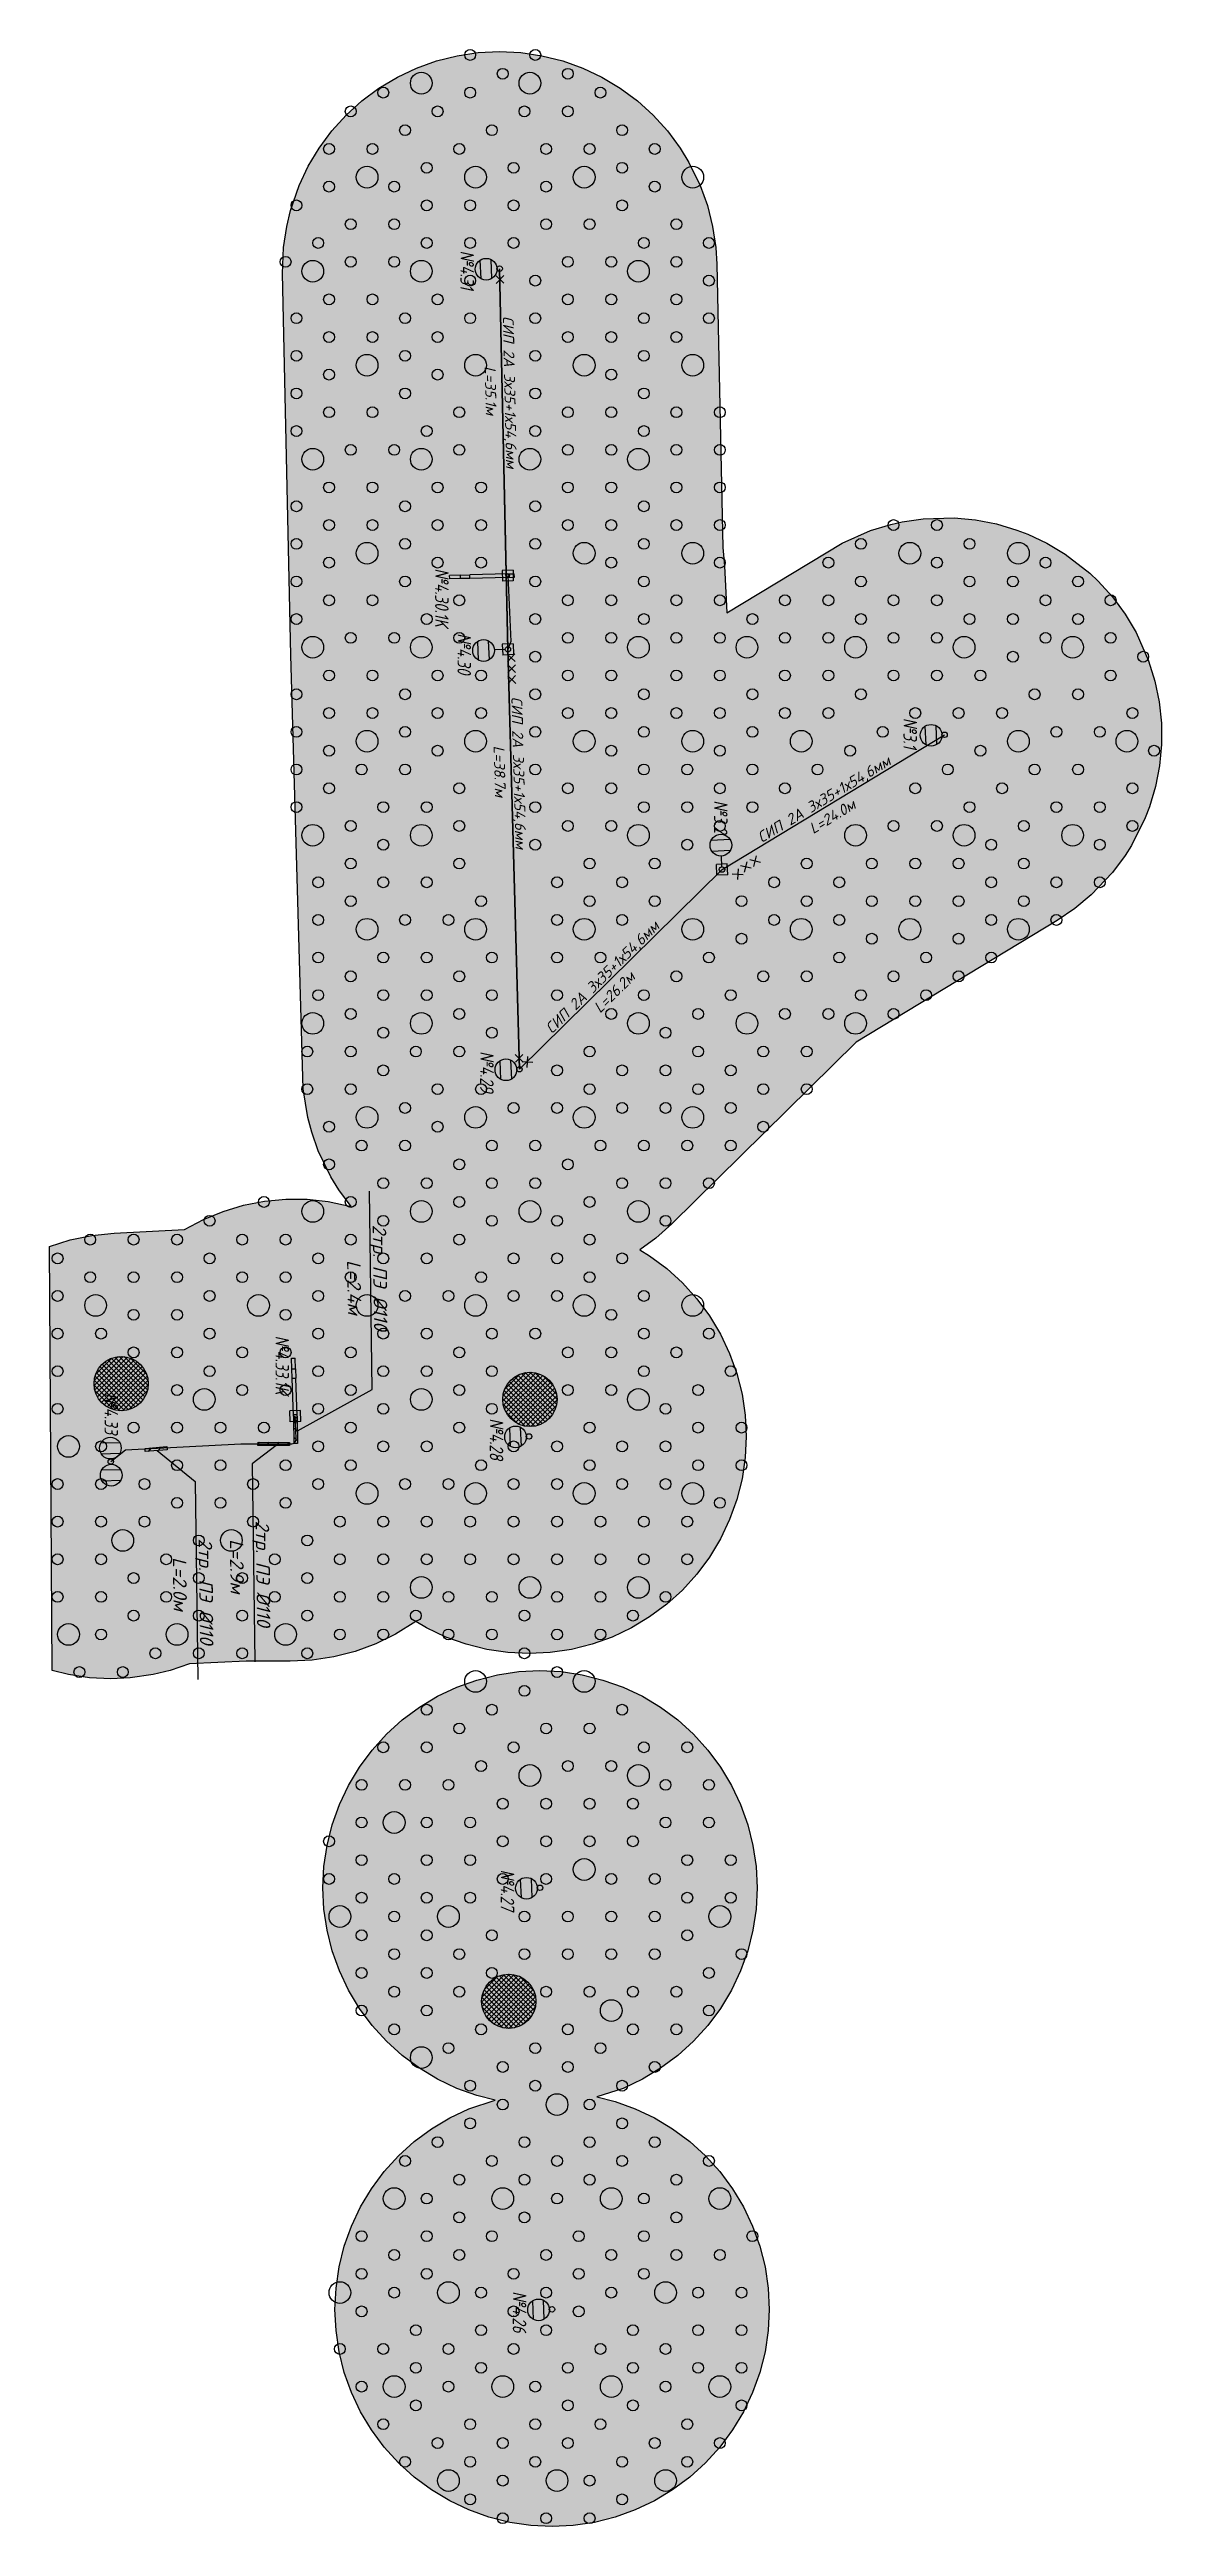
# Model space of a CAD drawing. Extents: x 17765 to 20362, y 13375 to 15893.
# Drawn here: x 17770.3 to 17872.7, y 15168.3 to 15396.4 of the extents above; entities that cross this region are included whole.
import ezdxf
from ezdxf.enums import TextEntityAlignment as Align

# ---------------------------------------------------------------- set-up
doc = ezdxf.new("R2010")
doc.units = 0
doc.layers.get('0').update_dxf_attribs({"linetype": 'CONTINUOUS'})
for name, color, linetype in [('PLANTING_FLOWERBEDS', 6, 'Continuous'), ('PLANTING_LAWN', 82, 'Continuous'), ('PLANTING_SHRUBS', 94, 'Continuous'), ('PLANTING_TREES', 3, 'Continuous'), ('ВЫНОСКИ_ТР', 5, 'CONTINUOUS'), ('ТР__ПЭ', 5, 'CONTINUOUS'), ('ТРУБЫ_НО', 5, 'CONTINUOUS'), ('ЭН_ВЛ_НО', 5, 'ОСВЕЩЕНИЕ'), ('ЭН_ВЫНОСКИ_НОМЕРА_ОПОРЫ', 1, 'CONTINUOUS'), ('ЭН_ДЕМОНТАЖ', 1, 'CONTINUOUS'), ('ЭН_КЛ_НО', 1, 'ОСВЕЩЕНИЕ'), ('ЭН_ОПОРА_КО_СИРИУС-4', 1, 'CONTINUOUS'), ('ЭН_ОПОРА_НО_К1_LED', 1, 'CONTINUOUS'), ('ЭН_СУЩ_ОПОРА__ЗАМ__СВЕТ__Н', 5, 'CONTINUOUS'), ('ЭН_СУЩ_ОПОРА_К1_LED', 7, 'CONTINUOUS'), ('ЭН_СУЩ_ОПОРА_К2-180_2_LED', 7, 'CONTINUOUS')]:
    doc.layers.add(name, color=color, linetype=linetype)
doc.styles.add('ISOCPEUR', font='isocpeui.ttf', dxfattribs={"height": 2.5})
doc.styles.get("Standard").update_dxf_attribs({"font": 'isocpeui.ttf', "width": 0.8})
doc.linetypes.add('ОСВЕЩЕНИЕ', pattern='A,5,-3,[133,ltypeshp.shx,S=1,R=0,X=-1,Y=0],-3,5', length=16)

msp = doc.modelspace()

# ---------------------------------------------------------------- texts
at = {"layer": 'ЭН_ВЫНОСКИ_НОМЕРА_ОПОРЫ', "color": 1, "char_height": 1.25, "attachment_point": 1, "rotation": 269.88316}
for s, heights, insert in [('{\\C5;\\c16711680;№4.31}', [-1.25], (17809.37, 15377.911)), ('{\\C256;\\c255;№4.30.1K}', [-1.25], (17807.041, 15348.638)), ('{\\C256;\\c255;№4.30}', [-1.25], (17809.104, 15342.665)), ('{\\C256;\\c0;№3.1}', [-1.25], (17850.183, 15334.866)), ('{\\C256;\\c255;№3.2}', [-1.25], (17832.728, 15327.276)), ('{\\C5;\\c16711680;№4.29}', [-1.25], (17811.192, 15304.167)), ('{\\C256;\\c255;№4.33.1K}', [-1.25], (17792.339, 15277.959)), ('{\\C256;\\c0;№4.33}', [-1.25], (17776.591, 15272.687)), ('{\\C5;\\c16711680;№4.28}', [-1.25], (17812.079, 15270.346)), ('{\\C5;\\c16711680;№4.27}', [-1.266], (17813.086, 15228.771)), ('{\\C5;\\c16711680;№4.26}', [-1.25], (17814.197, 15189.939))]:
    msp.add_mtext_dynamic_manual_height_columns(s, width=2.90548, gutter_width=12.5, heights=heights, dxfattribs=dict(at, insert=insert))

# ---------------------------------------------------------------- blocks, each defined once
blk = doc.blocks.new('*U606')
at = {"layer": 'ЭН_СУЩ_ОПОРА__ЗАМ__СВЕТ__Н'}
for points in [[(-1.71, -0.94), (-1.78, 0.79)], [(-0.71, -0.9), (-0.78, 0.83)]]:
    blk.add_lwpolyline(points, dxfattribs=at)
for centre, radius in [((-1.24, -0.05), 1), ((0, 0), 0.25)]:
    blk.add_circle(centre, radius, dxfattribs=at)
blk = doc.blocks.new('*U611')
at = {"layer": 'ЭН_СУЩ_ОПОРА_К2-180_2_LED', "color": 18}
for points in [[(-0.92, 1.72), (0.82, 1.77)], [(-0.89, 0.73), (0.84, 0.77)], [(-0.84, -0.77), (0.89, -0.73)], [(-0.82, -1.77), (0.92, -1.72)]]:
    blk.add_lwpolyline(points, dxfattribs=at)
for centre, radius in [((-0.04, 1.25), 1), ((0, 0), 0.25), ((0.04, -1.25), 1)]:
    blk.add_circle(centre, radius, dxfattribs=at)
blk = doc.blocks.new('*U543')
at = {"layer": 'ЭН_ОПОРА_КО_СИРИУС-4'}
for points in [[(0, 0.16), (-0.61, 0.16)], [(-0.61, 0.16), (-0.61, -0.16)], [(-0.5, -0.5), (-0.5, 0.5)], [(-0.5, 0.5), (0.5, 0.5)], [(-0.16, 0.16), (-0.16, -0.16)], [(0, 0.16), (3.5, 0.16)], [(0.16, 0.16), (0.16, -0.16)], [(0.5, -0.5), (0.5, 0.5)], [(3.5, 0.16), (3.5, -0.16)], [(3.5, 0.16), (4.35, 0.16)], [(4.35, 0.16), (4.35, -0.16)], [(4.35, 0.16), (5.35, 0.16)], [(5.35, 0.16), (5.35, -0.16)], [(0, -0.16), (-0.61, -0.16)], [(-0.5, -0.5), (0.5, -0.5)], [(0, -0.16), (3.5, -0.16)], [(4.35, -0.16), (3.5, -0.16)], [(4.35, -0.16), (5.35, -0.16)]]:
    blk.add_lwpolyline(points, dxfattribs=at)
at = {"layer": 'ЭН_ОПОРА_КО_СИРИУС-4', "color": 1}
blk.add_circle((0, 0), 0.163, dxfattribs=at)
blk = doc.blocks.new('*U607')
at = {"layer": 'ЭН_СУЩ_ОПОРА_К1_LED', "color": 18}
for points in [[(-1.71, -0.94), (-1.78, 0.79)], [(-0.71, -0.9), (-0.78, 0.84)]]:
    blk.add_lwpolyline(points, dxfattribs=at)
for centre, radius in [((-1.25, -0.05), 1), ((0, 0), 0.25)]:
    blk.add_circle(centre, radius, dxfattribs=at)
blk = doc.blocks.new('*U533')
at = {"layer": 'ЭН_ОПОРА_НО_К1_LED'}
for points in [[(-0.5, -0.5), (-0.5, 0.5)], [(-0.5, 0.5), (0.5, 0.5)], [(0.25, 0), (1.25, 0)], [(0.5, -0.5), (0.5, 0.5)], [(1.75, 0.87), (1.75, -0.87)], [(2.75, 0.87), (2.75, -0.87)], [(-0.5, -0.5), (0.5, -0.5)]]:
    blk.add_lwpolyline(points, dxfattribs=at)
for centre, radius in [((0, 0), 0.25), ((2.25, 0), 1)]:
    blk.add_circle(centre, radius, dxfattribs=at)
blk = doc.blocks.new('*U616')
at = {"layer": 'ЭН_ДЕМОНТАЖ'}
for points in [[(0.49, -0.12), (-0.49, 0.12)], [(-0.12, -0.49), (0.12, 0.49)]]:
    blk.add_lwpolyline(points, dxfattribs=at)
blk = doc.blocks.new('*U618')
at = {"layer": 'ЭН_ДЕМОНТАЖ'}
for points in [[(-0.5, 0.03), (0.5, -0.03)], [(0.03, 0.5), (-0.03, -0.5)]]:
    blk.add_lwpolyline(points, dxfattribs=at)
blk = doc.blocks.new('*U619')
at = {"layer": 'ЭН_ДЕМОНТАЖ'}
for points in [[(0.5, -0.03), (-0.5, 0.03)], [(-0.03, -0.5), (0.03, 0.5)]]:
    blk.add_lwpolyline(points, dxfattribs=at)
blk = doc.blocks.new('*U620')
at = {"layer": 'ЭН_ДЕМОНТАЖ'}
for points in [[(-0.36, 0.35), (0.36, -0.35)], [(-0.35, -0.36), (0.35, 0.36)]]:
    blk.add_lwpolyline(points, dxfattribs=at)
blk = doc.blocks.new('*U621')
at = {"layer": 'ЭН_ДЕМОНТАЖ'}
for points in [[(0.36, -0.34), (-0.36, 0.34)], [(0.34, 0.36), (-0.34, -0.36)]]:
    blk.add_lwpolyline(points, dxfattribs=at)
blk = doc.blocks.new('*U622')
at = {"layer": 'ЭН_ДЕМОНТАЖ'}
for points in [[(0.36, -0.35), (-0.36, 0.35)], [(0.35, 0.36), (-0.35, -0.36)]]:
    blk.add_lwpolyline(points, dxfattribs=at)
blk = doc.blocks.new('*U623')
at = {"layer": 'ЭН_ДЕМОНТАЖ'}
for points in [[(-0.36, 0.34), (0.36, -0.34)], [(-0.34, -0.36), (0.34, 0.36)]]:
    blk.add_lwpolyline(points, dxfattribs=at)
blk = doc.blocks.new('*U638')
at = {"layer": 'ЭН_ВЛ_НО', "linetype": 'BYBLOCK', "ltscale": 0.5}
blk.add_line((0, 0), (-9.09, 33.87), dxfattribs=at)
at = {"layer": 'ЭН_ВЛ_НО', "insert": (-1.87, 11.1), "char_height": 1, "width": 23.9989, "attachment_point": 5, "rotation": 105.0266, "style": 'ISOCPEUR'}
blk.add_mtext('L=35.1м', dxfattribs=at)
at = {"layer": 'ЭН_ВЛ_НО', "style": 'ISOCPEUR', "flags": 8}
blk.add_attdef('ТРУБА6', text='', height=1, rotation=105.0266, dxfattribs=at).set_placement((-3.62, 10.83), align=Align.MIDDLE_CENTER)
blk = doc.blocks.new('*U639')
at = {"layer": 'ЭН_ВЛ_НО', "linetype": 'BYBLOCK', "ltscale": 0.5}
blk.add_line((0, 0), (-10.24, 37.31), dxfattribs=at)
at = {"layer": 'ЭН_ВЛ_НО', "insert": (-1.94, 11.09), "char_height": 1, "width": 23.9989, "attachment_point": 5, "rotation": 105.3431, "style": 'ISOCPEUR'}
blk.add_mtext('L=38.7м', dxfattribs=at)
at = {"layer": 'ЭН_ВЛ_НО', "style": 'ISOCPEUR', "flags": 8}
blk.add_attdef('ТРУБА6', text='', height=1, rotation=105.3431, dxfattribs=at).set_placement((-3.68, 10.81), align=Align.MIDDLE_CENTER)
blk = doc.blocks.new('*U640')
at = {"layer": 'ЭН_ВЛ_НО', "linetype": 'BYBLOCK', "ltscale": 0.5}
blk.add_line((0, 0), (-13.75, -22.31), dxfattribs=at)
at = {"layer": 'ЭН_ВЛ_НО', "insert": (-6.79, -8.98), "char_height": 1, "width": 23.9989, "attachment_point": 5, "rotation": 238.3573, "style": 'ISOCPEUR'}
blk.add_mtext('L=26.2м', dxfattribs=at)
at = {"layer": 'ЭН_ВЛ_НО', "style": 'ISOCPEUR', "flags": 8}
blk.add_attdef('ТРУБА6', text='', height=1, rotation=238.3573, dxfattribs=at).set_placement((-5.39, -10.06), align=Align.MIDDLE_CENTER)
blk = doc.blocks.new('*U641')
at = {"layer": 'ЭН_ВЛ_НО', "linetype": 'BYBLOCK', "ltscale": 0.5}
blk.add_line((0, 0), (-16.96, -16.94), dxfattribs=at)
at = {"layer": 'ЭН_ВЛ_НО', "insert": (-8.69, -7.17), "char_height": 1, "width": 23.9989, "attachment_point": 5, "rotation": 224.9746, "style": 'ISOCPEUR'}
blk.add_mtext('L=24.0м', dxfattribs=at)
at = {"layer": 'ЭН_ВЛ_НО', "style": 'ISOCPEUR', "flags": 8}
blk.add_attdef('ТРУБА6', text='', height=1, rotation=224.9746, dxfattribs=at).set_placement((-7.57, -8.54), align=Align.MIDDLE_CENTER)
blk = doc.blocks.new('*U643')
at = {"layer": 'ТР__ПЭ'}
h = blk.add_hatch(dxfattribs=at)
h.set_pattern_fill('ANSI31', color=256, scale=0.2, angle=-88.7207, style=0)
h.set_pattern_definition([(316.28, (-4.2199, -2.5642), (0.43888, 0.458926), [])])
h.paths.add_polyline_path([(0.15, 0), (0.2, -2.37), (-0.1, -2.36), (-0.15, 0.01)])
at = {"layer": 'ВЫНОСКИ_ТР'}
for p, q in [((7.07, 2.61), (6.83, 20.87)), ((0.18, -1.2), (7.07, 2.61))]:
    blk.add_line(p, q, dxfattribs=at)
at = {"layer": 'ТР__ПЭ'}
blk.add_lwpolyline([(0.15, 0), (0.2, -2.37), (-0.1, -2.36), (-0.15, 0.01)], close=True, dxfattribs=at)
at = {"color": 180, "flags": 9}
blk.add_attdef('ДЛИНА_ТРУБЫ', (8.06, -5.66), '', height=2.5, dxfattribs=at)
at = {"layer": 'ВЫНОСКИ_ТР', "insert": (5.42, 12.02), "char_height": 1.25, "width": 23.9989, "attachment_point": 5, "rotation": 270.754, "style": 'ISOCPEUR'}
blk.add_mtext('L=2.4м', dxfattribs=at)
at = {"layer": 'ВЫНОСКИ_ТР', "style": 'ISOCPEUR', "flags": 8}
blk.add_attdef('ТРУБА4', text='', height=1.25, rotation=270.754, dxfattribs=at).set_placement((7.8, 12.99), align=Align.MIDDLE_CENTER)
blk = doc.blocks.new('*U644')
at = {"layer": 'ТР__ПЭ'}
h = blk.add_hatch(dxfattribs=at)
h.set_pattern_fill('ANSI31', color=256, scale=0.2, angle=-180.1433, style=0)
h.set_pattern_definition([(224.857, (-2.98714, 4.2836), (0.44789, -0.450134), [])])
h.paths.add_polyline_path([(0, -0.15), (-2.9, -0.14), (-2.89, 0.16), (0.01, 0.15)])
at = {"layer": 'ВЫНОСКИ_ТР'}
for p, q in [((-1.22, -0.15), (-3.44, -1.82)), ((-3.44, -1.82), (-3.19, -20.07))]:
    blk.add_line(p, q, dxfattribs=at)
at = {"layer": 'ТР__ПЭ'}
blk.add_lwpolyline([(0, -0.15), (-2.9, -0.14), (-2.89, 0.16), (0.01, 0.15)], close=True, dxfattribs=at)
at = {"color": 180, "flags": 9}
blk.add_attdef('ДЛИНА_ТРУБЫ', (8.06, -5.66), '', height=2.5, dxfattribs=at)
at = {"layer": 'ВЫНОСКИ_ТР', "insert": (-4.83, -11.27), "char_height": 1.25, "width": 23.9989, "attachment_point": 5, "rotation": 270.754, "style": 'ISOCPEUR'}
blk.add_mtext('L=2.9м', dxfattribs=at)
at = {"layer": 'ВЫНОСКИ_ТР', "style": 'ISOCPEUR', "flags": 8}
blk.add_attdef('ТРУБА4', text='', height=1.25, rotation=270.754, dxfattribs=at).set_placement((-2.43, -11.95), align=Align.MIDDLE_CENTER)
blk = doc.blocks.new('*U645')
at = {"layer": 'ТР__ПЭ'}
h = blk.add_hatch(dxfattribs=at)
h.set_pattern_fill('ANSI31', color=256, scale=0.2, angle=4.6261, style=0)
h.set_pattern_definition([(49.626, (2.4357, -4.093), (-0.483764, 0.41134), [])])
h.paths.add_polyline_path([(-0.01, 0.15), (1.98, 0.31), (2, 0.01), (0, -0.15)])
at = {"layer": 'ВЫНОСКИ_ТР'}
for p, q in [((1.08, -0.06), (4.59, -2.9)), ((4.59, -2.9), (4.83, -21.15))]:
    blk.add_line(p, q, dxfattribs=at)
at = {"layer": 'ТР__ПЭ'}
blk.add_lwpolyline([(-0.01, 0.15), (1.98, 0.31), (2, 0.01), (0, -0.15)], close=True, dxfattribs=at)
at = {"color": 180, "flags": 9}
blk.add_attdef('ДЛИНА_ТРУБЫ', (8.06, -5.66), '', height=2.5, dxfattribs=at)
at = {"layer": 'ВЫНОСКИ_ТР', "insert": (3.19, -12.34), "char_height": 1.25, "width": 23.9989, "attachment_point": 5, "rotation": 270.754, "style": 'ISOCPEUR'}
blk.add_mtext('L=2.0м', dxfattribs=at)
at = {"layer": 'ВЫНОСКИ_ТР', "style": 'ISOCPEUR', "flags": 8}
blk.add_attdef('ТРУБА4', text='', height=1.25, rotation=270.754, dxfattribs=at).set_placement((5.59, -13.03), align=Align.MIDDLE_CENTER)

# ---------------------------------------------------------------- hatches: boundary and pattern name
at = {"layer": 'PLANTING_FLOWERBEDS'}
h = msp.add_hatch(dxfattribs=at)
h.set_pattern_fill('ANSI37', color=6, scale=0.1)
edge = h.paths.add_edge_path()
edge.add_arc((17776.868, 15273.553), 2.5, 0, 360)
h = msp.add_hatch(dxfattribs=at)
h.set_pattern_fill('ANSI37', color=6, scale=0.1)
edge = h.paths.add_edge_path()
edge.add_arc((17814.518, 15272.096), 2.5, 0, 360)
h = msp.add_hatch(dxfattribs=at)
h.set_pattern_fill('ANSI37', color=6, scale=0.1)
edge = h.paths.add_edge_path()
edge.add_arc((17812.576, 15216.653), 2.5, 0, 360)
at = {"layer": 'PLANTING_LAWN'}
h = msp.add_hatch(dxfattribs=at)
h.set_pattern_fill('GRASS', color=82, scale=0.05)
h.paths.add_polyline_path([(17777.69, 15246.45), (17775.91, 15246.37), (17773.95, 15246.46), (17772.01, 15246.75), (17770.5, 15247.13), (17770.27, 15286.17), (17772.17, 15286.78), (17774.18, 15287.2), (17776.22, 15287.42), (17782.71, 15287.76), (17784.45, 15288.68), (17786.27, 15289.42), (17788.15, 15289.98), (17790.08, 15290.36), (17792.03, 15290.54), (17794, 15290.53), (17795.95, 15290.33), (17798.05, 15289.88), (17796.93, 15291.4), (17796.18, 15292.6), (17795.02, 15294.99), (17794.42, 15296.7), (17794.05, 15298.07), (17793.64, 15300.69), (17792.51, 15340.64), (17791.74, 15375.8), (17791.83, 15378.21), (17792.12, 15380.15), (17792.47, 15381.62), (17793.26, 15383.91), (17794.09, 15385.68), (17795.1, 15387.36), (17796.27, 15388.94), (17797.59, 15390.39), (17799.05, 15391.71), (17800.62, 15392.88), (17802.31, 15393.89), (17804.08, 15394.73), (17805.93, 15395.39), (17807.83, 15395.87), (17809.77, 15396.16), (17811.73, 15396.25), (17813.69, 15396.16), (17815.63, 15395.87), (17817.54, 15395.39), (17819.39, 15394.73), (17821.16, 15393.89), (17822.84, 15392.88), (17824.42, 15391.71), (17825.88, 15390.39), (17827.19, 15388.94), (17828.36, 15387.36), (17829.16, 15386.04), (17830.21, 15383.91), (17830.87, 15382.06), (17831.35, 15380.15), (17831.64, 15378.21), (17831.73, 15376.67), (17832.3, 15350.57), (17832.46, 15348.88), (17832.65, 15344.54), (17843.3, 15350.96), (17845.9, 15352.12), (17847.78, 15352.7), (17848.82, 15352.93), (17850.76, 15353.22), (17853.61, 15353.3), (17855.57, 15353.11), (17857.5, 15352.74), (17859.38, 15352.18), (17860.38, 15351.8), (17862.15, 15350.96), (17863.84, 15349.95), (17866.09, 15348.2), (17866.87, 15347.46), (17868.18, 15346.01), (17869.35, 15344.43), (17870.36, 15342.75), (17871.52, 15340.14), (17872.1, 15338.26), (17872.49, 15336.34), (17872.7, 15334.39), (17872.7, 15332.43), (17872.52, 15330.47), (17872.15, 15328.55), (17871.59, 15326.67), (17871.2, 15325.66), (17869.93, 15323.11), (17869.35, 15322.21), (17868.18, 15320.63), (17866.22, 15318.56), (17864.71, 15317.31), (17863.08, 15316.21), (17844.59, 15305.01), (17827.59, 15288.26), (17826.13, 15286.96), (17824.64, 15285.86), (17825.55, 15285.32), (17827.13, 15284.15), (17828.58, 15282.83), (17829.9, 15281.37), (17831.07, 15279.8), (17832.08, 15278.11), (17832.92, 15276.34), (17833.58, 15274.49), (17834.06, 15272.59), (17834.35, 15270.65), (17834.44, 15268.69), (17834.35, 15266.73), (17834.06, 15264.79), (17833.58, 15262.88), (17832.92, 15261.03), (17832.08, 15259.26), (17831.07, 15257.58), (17829.9, 15256), (17828.58, 15254.54), (17827.13, 15253.23), (17825.55, 15252.06), (17823.87, 15251.05), (17822.1, 15250.21), (17820.25, 15249.55), (17818.34, 15249.07), (17816.4, 15248.78), (17814.44, 15248.69), (17812.48, 15248.78), (17810.54, 15249.07), (17808.64, 15249.55), (17806.79, 15250.21), (17805.01, 15251.05), (17804.01, 15251.65), (17802.14, 15250.47), (17800.32, 15249.58), (17798.43, 15248.89), (17796.47, 15248.39), (17794.47, 15248.09), (17792.45, 15247.99), (17788.39, 15248), (17783.15, 15247.73), (17781.37, 15247.12), (17779.81, 15246.75)])
h = msp.add_hatch(dxfattribs=at)
h.set_pattern_fill('GRASS', color=82, scale=0.05)
h.paths.add_polyline_path([(17830.7, 15174.14), (17829.25, 15172.82), (17827.67, 15171.65), (17825.99, 15170.64), (17824.21, 15169.8), (17822.37, 15169.14), (17820.46, 15168.66), (17818.52, 15168.38), (17816.56, 15168.28), (17814.6, 15168.38), (17812.66, 15168.66), (17810.75, 15169.14), (17808.91, 15169.8), (17807.13, 15170.64), (17805.45, 15171.65), (17803.87, 15172.82), (17802.42, 15174.14), (17801.1, 15175.59), (17799.93, 15177.17), (17798.92, 15178.85), (17798.08, 15180.63), (17797.42, 15182.47), (17796.94, 15184.38), (17796.66, 15186.32), (17796.56, 15188.28), (17796.66, 15190.24), (17796.94, 15192.18), (17797.42, 15194.09), (17798.08, 15195.93), (17798.92, 15197.71), (17799.93, 15199.39), (17801.1, 15200.97), (17802.42, 15202.42), (17803.87, 15203.74), (17805.45, 15204.91), (17807.13, 15205.92), (17808.91, 15206.76), (17811.31, 15207.56), (17809.64, 15207.97), (17807.8, 15208.63), (17806.02, 15209.47), (17804.34, 15210.48), (17802.76, 15211.65), (17801.31, 15212.97), (17799.99, 15214.42), (17798.82, 15216), (17797.81, 15217.68), (17796.97, 15219.46), (17796.31, 15221.31), (17795.83, 15223.21), (17795.55, 15225.15), (17795.45, 15227.11), (17795.55, 15229.07), (17795.83, 15231.01), (17796.31, 15232.92), (17796.97, 15234.77), (17797.81, 15236.54), (17798.82, 15238.22), (17799.99, 15239.8), (17801.31, 15241.25), (17802.76, 15242.57), (17804.34, 15243.74), (17806.02, 15244.75), (17807.8, 15245.59), (17809.64, 15246.25), (17811.55, 15246.73), (17813.49, 15247.02), (17815.45, 15247.11), (17817.41, 15247.02), (17819.35, 15246.73), (17821.25, 15246.25), (17823.1, 15245.59), (17824.88, 15244.75), (17826.56, 15243.74), (17828.14, 15242.57), (17829.59, 15241.25), (17830.91, 15239.8), (17832.08, 15238.22), (17833.09, 15236.54), (17833.93, 15234.77), (17834.59, 15232.92), (17835.06, 15231.01), (17835.35, 15229.07), (17835.45, 15227.11), (17835.35, 15225.15), (17835.06, 15223.21), (17834.59, 15221.31), (17833.93, 15219.46), (17833.09, 15217.68), (17832.08, 15216), (17830.91, 15214.42), (17829.59, 15212.97), (17828.14, 15211.65), (17826.56, 15210.48), (17824.88, 15209.47), (17823.1, 15208.63), (17820.7, 15207.84), (17822.37, 15207.42), (17824.21, 15206.76), (17825.99, 15205.92), (17827.67, 15204.91), (17829.25, 15203.74), (17830.7, 15202.42), (17832.02, 15200.97), (17833.19, 15199.39), (17834.2, 15197.71), (17835.04, 15195.93), (17835.7, 15194.09), (17836.18, 15192.18), (17836.46, 15190.24), (17836.56, 15188.28), (17836.46, 15186.32), (17836.18, 15184.38), (17835.7, 15182.47), (17835.04, 15180.63), (17834.2, 15178.85), (17833.19, 15177.17), (17832.02, 15175.59)])

# ---------------------------------------------------------------- linework, layer by layer
at = {"layer": 'PLANTING_FLOWERBEDS', "color": 6}
for centre in [(17776.868, 15273.553), (17814.518, 15272.096), (17812.576, 15216.653)]:
    msp.add_circle(centre, 2.5, dxfattribs=at)
at = {"layer": 'PLANTING_LAWN', "color": 82}
for points in [[(17777.69, 15246.45), (17775.91, 15246.37), (17773.95, 15246.46), (17772.01, 15246.75), (17770.5, 15247.13), (17770.27, 15286.17), (17772.17, 15286.78), (17774.18, 15287.2), (17776.22, 15287.42), (17782.71, 15287.76), (17784.45, 15288.68), (17786.27, 15289.42), (17788.15, 15289.98), (17790.08, 15290.36), (17792.03, 15290.54), (17794, 15290.53), (17795.95, 15290.33), (17798.05, 15289.88), (17796.93, 15291.4), (17796.18, 15292.6), (17795.02, 15294.99), (17794.42, 15296.7), (17794.05, 15298.07), (17793.64, 15300.69), (17792.51, 15340.64), (17791.74, 15375.8), (17791.83, 15378.21), (17792.12, 15380.15), (17792.47, 15381.62), (17793.26, 15383.91), (17794.09, 15385.68), (17795.1, 15387.36), (17796.27, 15388.94), (17797.59, 15390.39), (17799.05, 15391.71), (17800.62, 15392.88), (17802.31, 15393.89), (17804.08, 15394.73), (17805.93, 15395.39), (17807.83, 15395.87), (17809.77, 15396.16), (17811.73, 15396.25), (17813.69, 15396.16), (17815.63, 15395.87), (17817.54, 15395.39), (17819.39, 15394.73), (17821.16, 15393.89), (17822.84, 15392.88), (17824.42, 15391.71), (17825.88, 15390.39), (17827.19, 15388.94), (17828.36, 15387.36), (17829.16, 15386.04), (17830.21, 15383.91), (17830.87, 15382.06), (17831.35, 15380.15), (17831.64, 15378.21), (17831.73, 15376.67), (17832.3, 15350.57), (17832.46, 15348.88), (17832.65, 15344.54), (17843.3, 15350.96), (17845.9, 15352.12), (17847.78, 15352.7), (17848.82, 15352.93), (17850.76, 15353.22), (17853.61, 15353.3), (17855.57, 15353.11), (17857.5, 15352.74), (17859.38, 15352.18), (17860.38, 15351.8), (17862.15, 15350.96), (17863.84, 15349.95), (17866.09, 15348.2), (17866.87, 15347.46), (17868.18, 15346.01), (17869.35, 15344.43), (17870.36, 15342.75), (17871.52, 15340.14), (17872.1, 15338.26), (17872.49, 15336.34), (17872.7, 15334.39), (17872.7, 15332.43), (17872.52, 15330.47), (17872.15, 15328.55), (17871.59, 15326.67), (17871.2, 15325.66), (17869.93, 15323.11), (17869.35, 15322.21), (17868.18, 15320.63), (17866.22, 15318.56), (17864.71, 15317.31), (17863.08, 15316.21), (17844.59, 15305.01), (17827.59, 15288.26), (17826.13, 15286.96), (17824.64, 15285.86), (17825.55, 15285.32), (17827.13, 15284.15), (17828.58, 15282.83), (17829.9, 15281.37), (17831.07, 15279.8), (17832.08, 15278.11), (17832.92, 15276.34), (17833.58, 15274.49), (17834.06, 15272.59), (17834.35, 15270.65), (17834.44, 15268.69), (17834.35, 15266.73), (17834.06, 15264.79), (17833.58, 15262.88), (17832.92, 15261.03), (17832.08, 15259.26), (17831.07, 15257.58), (17829.9, 15256), (17828.58, 15254.54), (17827.13, 15253.23), (17825.55, 15252.06), (17823.87, 15251.05), (17822.1, 15250.21), (17820.25, 15249.55), (17818.34, 15249.07), (17816.4, 15248.78), (17814.44, 15248.69), (17812.48, 15248.78), (17810.54, 15249.07), (17808.64, 15249.55), (17806.79, 15250.21), (17805.01, 15251.05), (17804.01, 15251.65), (17802.14, 15250.47), (17800.32, 15249.58), (17798.43, 15248.89), (17796.47, 15248.39), (17794.47, 15248.09), (17792.45, 15247.99), (17788.39, 15248), (17783.15, 15247.73), (17781.37, 15247.12), (17779.81, 15246.75)], [(17830.7, 15174.14), (17829.25, 15172.82), (17827.67, 15171.65), (17825.99, 15170.64), (17824.21, 15169.8), (17822.37, 15169.14), (17820.46, 15168.66), (17818.52, 15168.38), (17816.56, 15168.28), (17814.6, 15168.38), (17812.66, 15168.66), (17810.75, 15169.14), (17808.91, 15169.8), (17807.13, 15170.64), (17805.45, 15171.65), (17803.87, 15172.82), (17802.42, 15174.14), (17801.1, 15175.59), (17799.93, 15177.17), (17798.92, 15178.85), (17798.08, 15180.63), (17797.42, 15182.47), (17796.94, 15184.38), (17796.66, 15186.32), (17796.56, 15188.28), (17796.66, 15190.24), (17796.94, 15192.18), (17797.42, 15194.09), (17798.08, 15195.93), (17798.92, 15197.71), (17799.93, 15199.39), (17801.1, 15200.97), (17802.42, 15202.42), (17803.87, 15203.74), (17805.45, 15204.91), (17807.13, 15205.92), (17808.91, 15206.76), (17811.31, 15207.56), (17809.64, 15207.97), (17807.8, 15208.63), (17806.02, 15209.47), (17804.34, 15210.48), (17802.76, 15211.65), (17801.31, 15212.97), (17799.99, 15214.42), (17798.82, 15216), (17797.81, 15217.68), (17796.97, 15219.46), (17796.31, 15221.31), (17795.83, 15223.21), (17795.55, 15225.15), (17795.45, 15227.11), (17795.55, 15229.07), (17795.83, 15231.01), (17796.31, 15232.92), (17796.97, 15234.77), (17797.81, 15236.54), (17798.82, 15238.22), (17799.99, 15239.8), (17801.31, 15241.25), (17802.76, 15242.57), (17804.34, 15243.74), (17806.02, 15244.75), (17807.8, 15245.59), (17809.64, 15246.25), (17811.55, 15246.73), (17813.49, 15247.02), (17815.45, 15247.11), (17817.41, 15247.02), (17819.35, 15246.73), (17821.25, 15246.25), (17823.1, 15245.59), (17824.88, 15244.75), (17826.56, 15243.74), (17828.14, 15242.57), (17829.59, 15241.25), (17830.91, 15239.8), (17832.08, 15238.22), (17833.09, 15236.54), (17833.93, 15234.77), (17834.59, 15232.92), (17835.06, 15231.01), (17835.35, 15229.07), (17835.45, 15227.11), (17835.35, 15225.15), (17835.06, 15223.21), (17834.59, 15221.31), (17833.93, 15219.46), (17833.09, 15217.68), (17832.08, 15216), (17830.91, 15214.42), (17829.59, 15212.97), (17828.14, 15211.65), (17826.56, 15210.48), (17824.88, 15209.47), (17823.1, 15208.63), (17820.7, 15207.84), (17822.37, 15207.42), (17824.21, 15206.76), (17825.99, 15205.92), (17827.67, 15204.91), (17829.25, 15203.74), (17830.7, 15202.42), (17832.02, 15200.97), (17833.19, 15199.39), (17834.2, 15197.71), (17835.04, 15195.93), (17835.7, 15194.09), (17836.18, 15192.18), (17836.46, 15190.24), (17836.56, 15188.28), (17836.46, 15186.32), (17836.18, 15184.38), (17835.7, 15182.47), (17835.04, 15180.63), (17834.2, 15178.85), (17833.19, 15177.17), (17832.02, 15175.59)]]:
    msp.add_lwpolyline(points, close=True, dxfattribs=at)
at = {"layer": 'PLANTING_SHRUBS'}
for centre in [(17809.018, 15395.937), (17815.018, 15395.937), (17812.018, 15394.205), (17818.018, 15394.205), (17801.018, 15392.473), (17809.018, 15392.473), (17821.018, 15392.473), (17798.018, 15390.741), (17803.018, 15389.009), (17806.018, 15390.741), (17811.018, 15389.009), (17814.018, 15390.741), (17818.018, 15390.741), (17823.018, 15389.009), (17796.018, 15387.277), (17800.018, 15387.277), (17808.018, 15387.277), (17816.018, 15387.277), (17820.018, 15387.277), (17826.018, 15387.277), (17805.018, 15385.545), (17813.018, 15385.545), (17823.018, 15385.545), (17793.018, 15382.081), (17796.018, 15383.813), (17802.018, 15383.813), (17805.018, 15382.081), (17809.018, 15382.081), (17813.018, 15382.081), (17816.018, 15383.813), (17823.018, 15382.081), (17826.018, 15383.813), (17798.018, 15380.349), (17802.018, 15380.349), (17816.018, 15380.349), (17820.018, 15380.349), (17828.018, 15380.349), (17795.018, 15378.617), (17805.018, 15378.617), (17809.018, 15378.617), (17813.018, 15378.617), (17825.018, 15378.617), (17831.018, 15378.617), (17792.018, 15376.885), (17798.018, 15376.885), (17802.018, 15376.885), (17809.018, 15375.153), (17815.018, 15375.153), (17818.018, 15376.885), (17822.018, 15376.885), (17828.018, 15376.885), (17831.018, 15375.153), (17796.018, 15373.421), (17800.018, 15373.421), (17806.018, 15373.421), (17818.018, 15373.421), (17822.018, 15373.421), (17828.018, 15373.421), (17793.018, 15371.689), (17803.018, 15371.689), (17809.018, 15371.689), (17815.018, 15371.689), (17825.018, 15371.689), (17831.018, 15371.689), (17793.018, 15368.225), (17796.018, 15369.957), (17800.018, 15369.957), (17803.018, 15368.225), (17806.018, 15369.957), (17815.018, 15368.225), (17818.018, 15369.957), (17822.018, 15369.957), (17825.018, 15368.225), (17828.018, 15369.957), (17796.018, 15366.493), (17806.018, 15366.493), (17822.018, 15366.493), (17793.018, 15364.76), (17803.018, 15364.76), (17815.018, 15364.76), (17825.018, 15364.76), (17796.018, 15363.028), (17800.018, 15363.028), (17808.018, 15363.028), (17818.018, 15363.028), (17822.018, 15363.028), (17828.018, 15363.028), (17832.018, 15363.028), (17793.018, 15361.296), (17798.018, 15359.564), (17802.018, 15359.564), (17805.018, 15361.296), (17808.018, 15359.564), (17815.018, 15361.296), (17818.018, 15359.564), (17822.018, 15359.564), (17825.018, 15361.296), (17828.018, 15359.564), (17832.018, 15359.564), (17796.018, 15356.1), (17800.018, 15356.1), (17806.018, 15356.1), (17810.018, 15356.1), (17818.018, 15356.1), (17822.018, 15356.1), (17828.018, 15356.1), (17832.018, 15356.1), (17793.018, 15354.368), (17796.018, 15352.636), (17800.018, 15352.636), (17803.018, 15354.368), (17806.018, 15352.636), (17810.018, 15352.636), (17815.018, 15354.368), (17818.018, 15352.636), (17822.018, 15352.636), (17825.018, 15354.368), (17828.018, 15352.636), (17832.018, 15352.636), (17848.018, 15352.636), (17852.018, 15352.636), (17793.018, 15350.904), (17803.018, 15350.904), (17815.018, 15350.904), (17825.018, 15350.904), (17845.018, 15350.904), (17855.018, 15350.904), (17796.018, 15349.172), (17806.018, 15349.172), (17810.018, 15349.172), (17822.018, 15349.172), (17832.018, 15349.172), (17842.018, 15349.172), (17852.018, 15349.172), (17862.018, 15349.172), (17793.018, 15347.44), (17796.018, 15345.708), (17800.018, 15345.708), (17803.018, 15347.44), (17808.018, 15345.708), (17815.018, 15347.44), (17818.018, 15345.708), (17822.018, 15345.708), (17825.018, 15347.44), (17828.018, 15345.708), (17832.018, 15345.708), (17838.018, 15345.708), (17842.018, 15345.708), (17845.018, 15347.44), (17848.018, 15345.708), (17852.018, 15345.708), (17855.018, 15347.44), (17859.018, 15347.44), (17862.018, 15345.708), (17865.018, 15347.44), (17868.018, 15345.708), (17793.018, 15343.976), (17805.018, 15343.976), (17815.018, 15343.976), (17825.018, 15343.976), (17835.018, 15343.976), (17845.018, 15343.976), (17855.018, 15343.976), (17859.018, 15343.976), (17865.018, 15343.976), (17798.018, 15342.244), (17802.018, 15342.244), (17808.018, 15342.244), (17818.018, 15342.244), (17822.018, 15342.244), (17828.018, 15342.244), (17832.018, 15342.244), (17838.018, 15342.244), (17842.018, 15342.244), (17848.018, 15342.244), (17852.018, 15342.244), (17862.018, 15342.244), (17868.018, 15342.244), (17796.018, 15338.78), (17800.018, 15338.78), (17806.018, 15338.78), (17810.018, 15338.78), (17815.018, 15340.512), (17818.018, 15338.78), (17822.018, 15338.78), (17828.018, 15338.78), (17832.018, 15338.78), (17838.018, 15338.78), (17842.018, 15338.78), (17848.018, 15338.78), (17852.018, 15338.78), (17856.018, 15338.78), (17859.018, 15340.512), (17868.018, 15338.78), (17871.018, 15340.512), (17793.018, 15337.048), (17803.018, 15337.048), (17815.018, 15337.048), (17825.018, 15337.048), (17835.018, 15337.048), (17845.018, 15337.048), (17861.018, 15337.048), (17865.018, 15337.048), (17796.018, 15335.316), (17800.018, 15335.316), (17806.018, 15335.316), (17810.018, 15335.316), (17818.018, 15335.316), (17822.018, 15335.316), (17828.018, 15335.316), (17832.018, 15335.316), (17838.018, 15335.316), (17842.018, 15335.316), (17850.018, 15335.316), (17854.018, 15335.316), (17858.018, 15335.316), (17870.018, 15335.316), (17793.018, 15333.584), (17796.018, 15331.852), (17803.018, 15333.584), (17806.018, 15331.852), (17815.018, 15333.584), (17822.018, 15331.852), (17825.018, 15333.584), (17832.018, 15331.852), (17835.018, 15333.584), (17844.018, 15331.852), (17847.018, 15333.584), (17856.018, 15331.852), (17863.018, 15333.584), (17867.018, 15333.584), (17872.018, 15331.852), (17793.018, 15330.119), (17799.018, 15330.119), (17803.018, 15330.119), (17815.018, 15330.119), (17825.018, 15330.119), (17829.018, 15330.119), (17835.018, 15330.119), (17841.018, 15330.119), (17853.018, 15330.119), (17861.018, 15330.119), (17865.018, 15330.119), (17796.018, 15328.387), (17808.018, 15328.387), (17818.018, 15328.387), (17822.018, 15328.387), (17832.018, 15328.387), (17838.018, 15328.387), (17850.018, 15328.387), (17858.018, 15328.387), (17870.018, 15328.387), (17793.018, 15326.655), (17798.018, 15324.923), (17801.018, 15326.655), (17805.018, 15326.655), (17808.018, 15324.923), (17815.018, 15326.655), (17818.018, 15324.923), (17822.018, 15324.923), (17825.018, 15326.655), (17829.018, 15326.655), (17832.018, 15324.923), (17835.018, 15326.655), (17848.018, 15324.923), (17852.018, 15324.923), (17855.018, 15326.655), (17860.018, 15324.923), (17863.018, 15326.655), (17867.018, 15326.655), (17870.018, 15324.923), (17801.018, 15323.191), (17815.018, 15323.191), (17829.018, 15323.191), (17857.018, 15323.191), (17867.018, 15323.191), (17798.018, 15321.459), (17808.018, 15321.459), (17820.018, 15321.459), (17826.018, 15321.459), (17840.018, 15321.459), (17846.018, 15321.459), (17850.018, 15321.459), (17854.018, 15321.459), (17860.018, 15321.459), (17795.018, 15319.727), (17798.018, 15317.995), (17801.018, 15319.727), (17805.018, 15319.727), (17810.018, 15317.995), (17817.018, 15319.727), (17820.018, 15317.995), (17823.018, 15319.727), (17826.018, 15317.995), (17834.018, 15317.995), (17837.018, 15319.727), (17840.018, 15317.995), (17843.018, 15319.727), (17846.018, 15317.995), (17850.018, 15317.995), (17854.018, 15317.995), (17857.018, 15319.727), (17860.018, 15317.995), (17863.018, 15319.727), (17867.018, 15319.727), (17795.018, 15316.263), (17803.018, 15316.263), (17807.018, 15316.263), (17817.018, 15316.263), (17823.018, 15316.263), (17837.018, 15316.263), (17843.018, 15316.263), (17857.018, 15316.263), (17863.018, 15316.263), (17834.018, 15314.531), (17846.018, 15314.531), (17854.018, 15314.531), (17795.018, 15312.799), (17801.018, 15312.799), (17805.018, 15312.799), (17811.018, 15312.799), (17817.018, 15312.799), (17821.018, 15312.799), (17831.018, 15312.799), (17843.018, 15312.799), (17851.018, 15312.799), (17857.018, 15312.799), (17795.018, 15309.335), (17798.018, 15311.067), (17801.018, 15309.335), (17805.018, 15309.335), (17808.018, 15311.067), (17811.018, 15309.335), (17817.018, 15309.335), (17825.018, 15309.335), (17828.018, 15311.067), (17833.018, 15309.335), (17836.018, 15311.067), (17840.018, 15311.067), (17845.018, 15309.335), (17848.018, 15311.067), (17851.018, 15309.335), (17854.018, 15311.067), (17798.018, 15307.603), (17808.018, 15307.603), (17822.018, 15307.603), (17830.018, 15307.603), (17838.018, 15307.603), (17842.018, 15307.603), (17848.018, 15307.603), (17801.018, 15305.871), (17811.018, 15305.871), (17827.018, 15305.871), (17794.018, 15304.139), (17798.018, 15304.139), (17801.018, 15302.407), (17804.018, 15304.139), (17808.018, 15304.139), (17817.018, 15302.407), (17820.018, 15304.139), (17823.018, 15302.407), (17827.018, 15302.407), (17830.018, 15304.139), (17833.018, 15302.407), (17836.018, 15304.139), (17840.018, 15304.139), (17794.018, 15300.675), (17798.018, 15300.675), (17806.018, 15300.675), (17810.018, 15300.675), (17820.018, 15300.675), (17830.018, 15300.675), (17836.018, 15300.675), (17840.018, 15300.675), (17803.018, 15298.943), (17813.018, 15298.943), (17817.018, 15298.943), (17823.018, 15298.943), (17827.018, 15298.943), (17833.018, 15298.943), (17796.018, 15297.211), (17799.018, 15295.478), (17803.018, 15295.478), (17806.018, 15297.211), (17811.018, 15295.478), (17815.018, 15295.478), (17821.018, 15295.478), (17825.018, 15295.478), (17829.018, 15295.478), (17833.018, 15295.478), (17836.018, 15297.211), (17796.018, 15293.746), (17808.018, 15293.746), (17818.018, 15293.746), (17801.018, 15292.014), (17805.018, 15292.014), (17811.018, 15292.014), (17815.018, 15292.014), (17823.018, 15292.014), (17827.018, 15292.014), (17831.018, 15292.014), (17785.018, 15288.55), (17790.018, 15290.282), (17798.018, 15290.282), (17801.018, 15288.55), (17808.018, 15290.282), (17811.018, 15288.55), (17817.018, 15288.55), (17820.018, 15290.282), (17827.018, 15288.55), (17774.018, 15286.818), (17778.018, 15286.818), (17782.018, 15286.818), (17788.018, 15286.818), (17792.018, 15286.818), (17798.018, 15286.818), (17808.018, 15286.818), (17820.018, 15286.818), (17771.018, 15285.086), (17785.018, 15285.086), (17795.018, 15285.086), (17801.018, 15285.086), (17805.018, 15285.086), (17813.018, 15285.086), (17817.018, 15285.086), (17823.018, 15285.086), (17771.018, 15281.622), (17774.018, 15283.354), (17778.018, 15283.354), (17782.018, 15283.354), (17785.018, 15281.622), (17788.018, 15283.354), (17792.018, 15283.354), (17795.018, 15281.622), (17798.018, 15283.354), (17803.018, 15281.622), (17807.018, 15281.622), (17810.018, 15283.354), (17813.018, 15281.622), (17817.018, 15281.622), (17820.018, 15283.354), (17825.018, 15281.622), (17778.018, 15279.89), (17782.018, 15279.89), (17792.018, 15279.89), (17822.018, 15279.89), (17771.018, 15278.158), (17775.018, 15278.158), (17785.018, 15278.158), (17795.018, 15278.158), (17801.018, 15278.158), (17805.018, 15278.158), (17811.018, 15278.158), (17815.018, 15278.158), (17825.018, 15278.158), (17831.018, 15278.158), (17771.018, 15274.694), (17778.018, 15276.426), (17782.018, 15276.426), (17785.018, 15274.694), (17788.018, 15276.426), (17792.018, 15276.426), (17795.018, 15274.694), (17798.018, 15276.426), (17801.018, 15274.694), (17805.018, 15274.694), (17808.018, 15276.426), (17811.018, 15274.694), (17818.018, 15276.426), (17822.018, 15276.426), (17825.018, 15274.694), (17828.018, 15276.426), (17833.018, 15274.694), (17782.018, 15272.962), (17788.018, 15272.962), (17792.018, 15272.962), (17798.018, 15272.962), (17808.018, 15272.962), (17818.018, 15272.962), (17822.018, 15272.962), (17830.018, 15272.962), (17771.018, 15271.23), (17795.018, 15271.23), (17801.018, 15271.23), (17811.018, 15271.23), (17827.018, 15271.23), (17778.018, 15269.498), (17782.018, 15269.498), (17786.018, 15269.498), (17790.018, 15269.498), (17798.018, 15269.498), (17808.018, 15269.498), (17820.018, 15269.498), (17830.018, 15269.498), (17834.018, 15269.498), (17775.018, 15267.766), (17782.018, 15266.034), (17786.018, 15266.034), (17792.018, 15266.034), (17795.018, 15267.766), (17798.018, 15266.034), (17801.018, 15267.766), (17805.018, 15267.766), (17810.018, 15266.034), (17813.018, 15267.766), (17817.018, 15267.766), (17820.018, 15266.034), (17823.018, 15267.766), (17827.018, 15267.766), (17830.018, 15266.034), (17834.018, 15266.034), (17771.018, 15264.302), (17775.018, 15264.302), (17779.018, 15264.302), (17789.018, 15264.302), (17795.018, 15264.302), (17803.018, 15264.302), (17807.018, 15264.302), (17813.018, 15264.302), (17817.018, 15264.302), (17823.018, 15264.302), (17827.018, 15264.302), (17782.018, 15262.569), (17786.018, 15262.569), (17792.018, 15262.569), (17832.018, 15262.569), (17771.018, 15260.837), (17775.018, 15260.837), (17779.018, 15260.837), (17784.018, 15259.105), (17789.018, 15260.837), (17794.018, 15259.105), (17797.018, 15260.837), (17801.018, 15260.837), (17805.018, 15260.837), (17809.018, 15260.837), (17813.018, 15260.837), (17817.018, 15260.837), (17821.018, 15260.837), (17825.018, 15260.837), (17829.018, 15260.837), (17771.018, 15257.373), (17775.018, 15257.373), (17781.018, 15257.373), (17791.018, 15257.373), (17797.018, 15257.373), (17801.018, 15257.373), (17805.018, 15257.373), (17809.018, 15257.373), (17813.018, 15257.373), (17817.018, 15257.373), (17821.018, 15257.373), (17825.018, 15257.373), (17829.018, 15257.373), (17778.018, 15255.641), (17784.018, 15255.641), (17788.018, 15255.641), (17794.018, 15255.641), (17771.018, 15253.909), (17775.018, 15253.909), (17778.018, 15252.177), (17781.018, 15253.909), (17784.018, 15252.177), (17788.018, 15252.177), (17791.018, 15253.909), (17794.018, 15252.177), (17797.018, 15253.909), (17801.018, 15253.909), (17804.018, 15252.177), (17807.018, 15253.909), (17811.018, 15253.909), (17814.018, 15252.177), (17817.018, 15253.909), (17821.018, 15253.909), (17824.018, 15252.177), (17827.018, 15253.909), (17775.018, 15250.445), (17797.018, 15250.445), (17801.018, 15250.445), (17807.018, 15250.445), (17811.018, 15250.445), (17817.018, 15250.445), (17821.018, 15250.445), (17780.018, 15248.713), (17784.018, 15248.713), (17788.018, 15248.713), (17794.018, 15248.713), (17814.018, 15248.713), (17773.018, 15246.981), (17777.018, 15246.981), (17814.018, 15245.249), (17817.018, 15246.981), (17805.018, 15243.517), (17811.018, 15243.517), (17823.018, 15243.517), (17808.018, 15241.785), (17816.018, 15241.785), (17820.018, 15241.785), (17801.018, 15240.053), (17805.018, 15240.053), (17810.018, 15238.321), (17813.018, 15240.053), (17818.018, 15238.321), (17822.018, 15238.321), (17825.018, 15240.053), (17829.018, 15240.053), (17799.018, 15236.589), (17803.018, 15236.589), (17807.018, 15236.589), (17827.018, 15236.589), (17831.018, 15236.589), (17812.018, 15234.857), (17816.018, 15234.857), (17820.018, 15234.857), (17824.018, 15234.857), (17796.018, 15231.393), (17799.018, 15233.125), (17805.018, 15233.125), (17809.018, 15233.125), (17812.018, 15231.393), (17816.018, 15231.393), (17820.018, 15231.393), (17824.018, 15231.393), (17827.018, 15233.125), (17831.018, 15233.125), (17799.018, 15229.661), (17805.018, 15229.661), (17809.018, 15229.661), (17829.018, 15229.661), (17833.018, 15229.661), (17796.018, 15227.928), (17802.018, 15227.928), (17812.018, 15227.928), (17816.018, 15227.928), (17822.018, 15227.928), (17826.018, 15227.928), (17799.018, 15226.196), (17802.018, 15224.464), (17805.018, 15226.196), (17809.018, 15226.196), (17814.018, 15224.464), (17818.018, 15224.464), (17822.018, 15224.464), (17826.018, 15224.464), (17829.018, 15226.196), (17833.018, 15226.196), (17799.018, 15222.732), (17805.018, 15222.732), (17811.018, 15222.732), (17829.018, 15222.732), (17802.018, 15221), (17808.018, 15221), (17814.018, 15221), (17818.018, 15221), (17822.018, 15221), (17826.018, 15221), (17834.018, 15221), (17799.018, 15219.268), (17805.018, 15219.268), (17811.018, 15219.268), (17831.018, 15219.268), (17799.018, 15215.804), (17802.018, 15217.536), (17805.018, 15215.804), (17808.018, 15217.536), (17816.018, 15217.536), (17820.018, 15217.536), (17824.018, 15217.536), (17828.018, 15217.536), (17831.018, 15215.804), (17802.018, 15214.072), (17810.018, 15214.072), (17818.018, 15214.072), (17824.018, 15214.072), (17828.018, 15214.072), (17807.018, 15212.34), (17815.018, 15212.34), (17821.018, 15212.34), (17809.018, 15208.876), (17812.018, 15210.608), (17815.018, 15208.876), (17818.018, 15210.608), (17823.018, 15208.876), (17826.018, 15210.608), (17812.018, 15207.144), (17820.018, 15207.144), (17809.018, 15205.412), (17823.018, 15205.412), (17803.018, 15201.948), (17806.018, 15203.68), (17811.018, 15201.948), (17814.018, 15203.68), (17817.018, 15201.948), (17820.018, 15203.68), (17823.018, 15201.948), (17826.018, 15203.68), (17831.018, 15201.948), (17808.018, 15200.216), (17814.018, 15200.216), (17820.018, 15200.216), (17828.018, 15200.216), (17805.018, 15198.484), (17817.018, 15198.484), (17825.018, 15198.484), (17799.018, 15195.02), (17805.018, 15195.02), (17808.018, 15196.752), (17811.018, 15195.02), (17814.018, 15196.752), (17819.018, 15195.02), (17825.018, 15195.02), (17828.018, 15196.752), (17835.018, 15195.02), (17802.018, 15193.287), (17808.018, 15193.287), (17816.018, 15193.287), (17822.018, 15193.287), (17828.018, 15193.287), (17832.018, 15193.287), (17799.018, 15191.555), (17805.018, 15191.555), (17813.018, 15191.555), (17819.018, 15191.555), (17825.018, 15191.555), (17799.018, 15188.091), (17802.018, 15189.823), (17810.018, 15189.823), (17813.018, 15188.091), (17816.018, 15189.823), (17819.018, 15188.091), (17822.018, 15189.823), (17830.018, 15189.823), (17834.018, 15189.823), (17804.018, 15186.359), (17810.018, 15186.359), (17816.018, 15186.359), (17824.018, 15186.359), (17830.018, 15186.359), (17834.018, 15186.359), (17797.018, 15184.627), (17801.018, 15184.627), (17807.018, 15184.627), (17813.018, 15184.627), (17821.018, 15184.627), (17827.018, 15184.627), (17799.018, 15181.163), (17804.018, 15182.895), (17807.018, 15181.163), (17810.018, 15182.895), (17815.018, 15181.163), (17818.018, 15182.895), (17824.018, 15182.895), (17827.018, 15181.163), (17830.018, 15182.895), (17834.018, 15182.895), (17804.018, 15179.431), (17818.018, 15179.431), (17824.018, 15179.431), (17834.018, 15179.431), (17801.018, 15177.699), (17809.018, 15177.699), (17815.018, 15177.699), (17821.018, 15177.699), (17829.018, 15177.699), (17803.018, 15174.235), (17806.018, 15175.967), (17809.018, 15174.235), (17812.018, 15175.967), (17815.018, 15174.235), (17818.018, 15175.967), (17823.018, 15174.235), (17826.018, 15175.967), (17829.018, 15174.235), (17832.018, 15175.967), (17812.018, 15172.503), (17820.018, 15172.503), (17809.018, 15170.771), (17823.018, 15170.771), (17812.018, 15169.039), (17816.018, 15169.039), (17820.018, 15169.039)]:
    msp.add_circle(centre, 0.5, dxfattribs=at)
at = {"layer": 'PLANTING_TREES'}
for centre in [(17804.518, 15393.339), (17814.518, 15393.339), (17799.518, 15384.679), (17809.518, 15384.679), (17819.518, 15384.679), (17829.518, 15384.679), (17794.518, 15376.019), (17804.518, 15376.019), (17824.518, 15376.019), (17799.518, 15367.359), (17809.518, 15367.359), (17819.518, 15367.359), (17829.518, 15367.359), (17794.518, 15358.698), (17804.518, 15358.698), (17814.518, 15358.698), (17824.518, 15358.698), (17799.518, 15350.038), (17819.518, 15350.038), (17829.518, 15350.038), (17849.518, 15350.038), (17859.518, 15350.038), (17794.518, 15341.378), (17804.518, 15341.378), (17824.518, 15341.378), (17834.518, 15341.378), (17844.518, 15341.378), (17854.518, 15341.378), (17864.518, 15341.378), (17799.518, 15332.718), (17809.518, 15332.718), (17819.518, 15332.718), (17829.518, 15332.718), (17839.518, 15332.718), (17859.518, 15332.718), (17869.518, 15332.718), (17794.518, 15324.057), (17804.518, 15324.057), (17824.518, 15324.057), (17844.518, 15324.057), (17854.518, 15324.057), (17864.518, 15324.057), (17799.518, 15315.397), (17809.518, 15315.397), (17819.518, 15315.397), (17829.518, 15315.397), (17839.518, 15315.397), (17849.518, 15315.397), (17859.518, 15315.397), (17794.518, 15306.737), (17804.518, 15306.737), (17824.518, 15306.737), (17834.518, 15306.737), (17844.518, 15306.737), (17799.518, 15298.077), (17809.518, 15298.077), (17819.518, 15298.077), (17829.518, 15298.077), (17794.518, 15289.416), (17804.518, 15289.416), (17814.518, 15289.416), (17824.518, 15289.416), (17774.518, 15280.756), (17789.518, 15280.756), (17799.518, 15280.756), (17809.518, 15280.756), (17819.518, 15280.756), (17829.518, 15280.756), (17784.518, 15272.096), (17804.518, 15272.096), (17824.518, 15272.096), (17772.018, 15267.766), (17799.518, 15263.436), (17809.518, 15263.436), (17819.518, 15263.436), (17829.518, 15263.436), (17777.018, 15259.105), (17787.018, 15259.105), (17804.518, 15254.775), (17814.518, 15254.775), (17824.518, 15254.775), (17772.018, 15250.445), (17782.018, 15250.445), (17792.018, 15250.445), (17809.518, 15246.115), (17819.518, 15246.115), (17814.518, 15237.455), (17824.518, 15237.455), (17802.018, 15233.125), (17819.518, 15228.795), (17797.018, 15224.464), (17807.018, 15224.464), (17832.018, 15224.464), (17822.018, 15215.804), (17804.518, 15211.474), (17817.018, 15207.144), (17802.018, 15198.484), (17812.018, 15198.484), (17822.018, 15198.484), (17832.018, 15198.484), (17797.018, 15189.823), (17807.018, 15189.823), (17827.018, 15189.823), (17802.018, 15181.163), (17812.018, 15181.163), (17822.018, 15181.163), (17832.018, 15181.163), (17807.018, 15172.503), (17817.018, 15172.503), (17827.018, 15172.503)]:
    msp.add_circle(centre, 1, dxfattribs=at)
at = {"layer": 'ЭН_ВЛ_НО', "linetype": 'BYBLOCK', "ltscale": 0.3}
for points in [[(17813.555, 15302.508), (17812.498, 15341.187), (17811.734, 15376.232)], [(17832.219, 15320.9), (17852.724, 15333.317)], [(17813.555, 15302.508), (17832.219, 15320.9)]]:
    msp.add_lwpolyline(points, dxfattribs=at)
at = {"layer": 'ЭН_КЛ_НО', "ltscale": 0.3}
msp.add_lwpolyline([(17812.478, 15347.976), (17812.752, 15341.903), (17812.498, 15341.187)], dxfattribs=at)
msp.add_lwpolyline([(17775.913, 15266.366), (17777.276, 15267.444), (17787.893, 15268.003), (17792.501, 15267.992, 0.4278901), (17793.002, 15268.514), (17792.912, 15270.558)], format="xyb", dxfattribs=at)

# ---------------------------------------------------------------- block references
at = {"ltscale": 0.5}
ref = msp.add_blockref('*U638', (17811.733, 15376.252), dxfattribs=dict(at, rotation=166.2227036231754))
ref.add_attrib('ТРУБА6', 'СИП 2А 3х35+1х54,6мм', dxfattribs={"layer": 'ЭН_ВЛ_НО', "height": 1, "rotation": 271.24926, "style": 'ISOCPEUR'}).set_placement((17812.673, 15364.875), align=Align.MIDDLE_CENTER)
ref = msp.add_blockref('*U639', (17812.498, 15341.187), dxfattribs=dict(at, rotation=166.2227036231754))
ref.add_attrib('ТРУБА6', 'СИП 2А 3х35+1х54,6мм', dxfattribs={"layer": 'ЭН_ВЛ_НО', "height": 1, "rotation": 271.56585, "style": 'ISOCPEUR'}).set_placement((17813.501, 15329.815), align=Align.MIDDLE_CENTER)
ref = msp.add_blockref('*U641', (17832.219, 15320.9), dxfattribs=dict(at, rotation=166.2227036231754))
ref.add_attrib('ТРУБА6', 'СИП 2А 3х35+1х54,6мм', dxfattribs={"layer": 'ЭН_ВЛ_НО', "height": 1, "rotation": 31.19735, "style": 'ISOCPEUR'}).set_placement((17841.607, 15327.395), align=Align.MIDDLE_CENTER)
ref = msp.add_blockref('*U640', (17813.555, 15302.508), dxfattribs=dict(at, rotation=166.2227036231754))
ref.add_attrib('ТРУБА6', 'СИП 2А 3х35+1х54,6мм', dxfattribs={"layer": 'ЭН_ВЛ_НО', "height": 1, "rotation": 44.58004, "style": 'ISOCPEUR'}).set_placement((17821.185, 15310.999), align=Align.MIDDLE_CENTER)
at = {"layer": 'ТРУБЫ_НО'}
ref = msp.add_blockref('*U643', (17792.919, 15270.395), dxfattribs=at)
ref.add_attrib('ТРУБА4', '2тр. ПЭ %%C110', dxfattribs={"layer": 'ВЫНОСКИ_ТР', "height": 1.25, "rotation": 270.75404, "style": 'ISOCPEUR', "flags": 8}).set_placement((17800.72, 15283.313), align=Align.MIDDLE_CENTER)
for name, p in [('*U645', (17779.094, 15267.437)), ('*U644', (17792.367, 15267.992))]:
    msp.add_blockref(name, p, dxfattribs=at).add_auto_attribs({'ТРУБА4': '2тр. ПЭ %%C110'})
at = {"layer": 'ЭН_ДЕМОНТАЖ'}
for name, p in [('*U623', (17811.766, 15375.253)), ('*U621', (17812.801, 15340.403)), ('*U620', (17812.834, 15339.404)), ('*U620', (17812.856, 15338.404)), ('*U618', (17833.667, 15320.483)), ('*U616', (17834.403, 15321.138)), ('*U616', (17835.272, 15321.666)), ('*U622', (17813.533, 15303.508)), ('*U619', (17814.302, 15303.173))]:
    msp.add_blockref(name, p, dxfattribs=at)
at = {"layer": 'ЭН_ОПОРА_КО_СИРИУС-4', "color": 3}
for p, rotation in [((17812.478, 15347.976), 181.446319415802), ((17792.912, 15270.558), 92.00940835427197)]:
    msp.add_blockref('*U543', p, dxfattribs=dict(at, rotation=rotation))
at = {"layer": 'ЭН_ОПОРА_НО_К1_LED'}
for p, rotation in [((17812.498, 15341.187), 182.6821121971784), ((17832.219, 15320.9), 92.68211219717847)]:
    msp.add_blockref('*U533', p, dxfattribs=dict(at, rotation=rotation))
at = {"layer": 'ЭН_СУЩ_ОПОРА__ЗАМ__СВЕТ__Н'}
for p in [(17811.733, 15376.252), (17813.555, 15302.508), (17814.442, 15268.687), (17815.449, 15227.112), (17816.56, 15188.28)]:
    msp.add_blockref('*U606', p, dxfattribs=at)
at = {"layer": 'ЭН_СУЩ_ОПОРА_К1_LED'}
msp.add_blockref('*U607', (17852.724, 15333.317), dxfattribs=at)
at = {"layer": 'ЭН_СУЩ_ОПОРА_К2-180_2_LED'}
msp.add_blockref('*U611', (17775.913, 15266.366), dxfattribs=at)

msp.set_redraw_order([(e.dxf.handle, doc.entitydb.next_handle()) for e in msp.query("TEXT MTEXT ATTDEF DIMENSION ARC_DIMENSION")])  # texts and dimensions are drawn at this point

doc.saveas('drawing.dxf')
